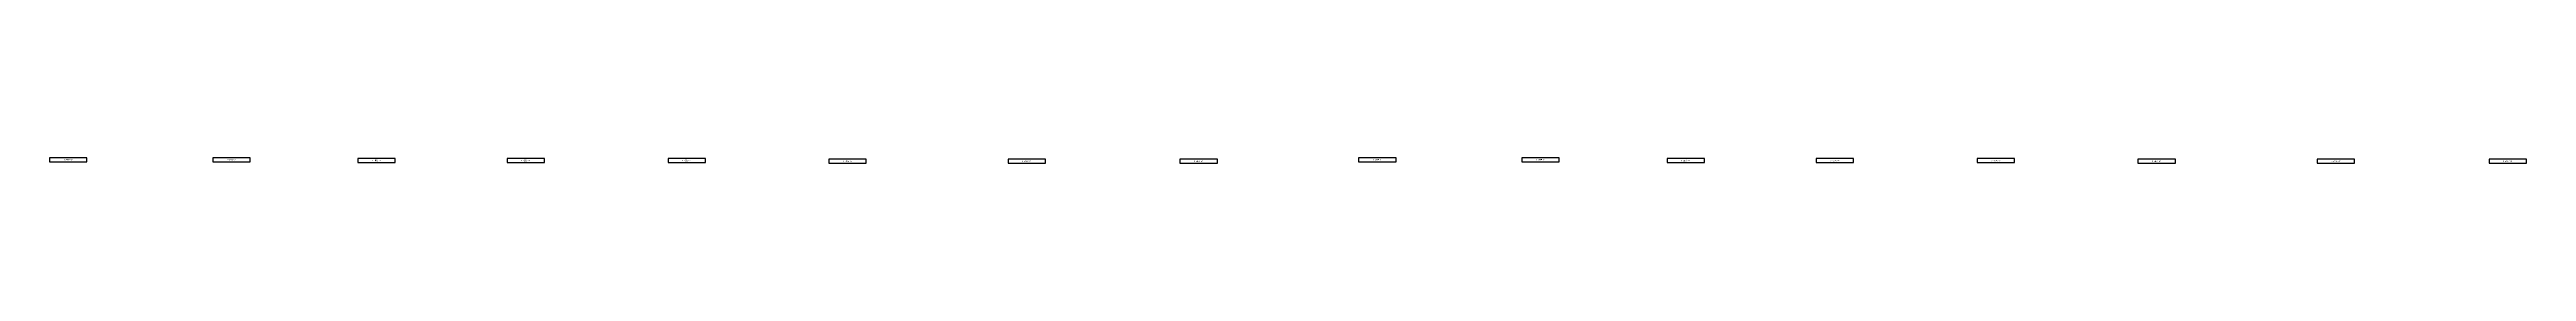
# Model space of a CAD drawing. Header units: inches. Extents: x 44145 to 132907, y -98283 to 21892.
# Drawn here: x 44708 to 107375, y 10289 to 10431 of the extents above; entities that cross this region are included whole.
import ezdxf
from ezdxf.enums import TextEntityAlignment as Align

# ---------------------------------------------------------------- set-up
doc = ezdxf.new("R2010")
doc.units = ezdxf.units.IN
doc.layers.add('NUMBERS', color=7, linetype='Continuous')
doc.layers.add('OUTER', color=7, linetype='Continuous')

msp = doc.modelspace()

# ---------------------------------------------------------------- linework, layer by layer
at = {"layer": 'OUTER'}
for points in [[(44708, 10330), (45654, 10330), (45654, 10431), (44708, 10431), (44708, 10330)], [(48838, 10330), (49785, 10330), (49785, 10431), (48838, 10431), (48838, 10330)], [(52510, 10308), (53456, 10308), (53456, 10410), (52510, 10410), (52510, 10308)], [(56283, 10308), (57229, 10308), (57229, 10410), (56283, 10410), (56283, 10308)], [(60357, 10308), (61303, 10308), (61303, 10410), (60357, 10410), (60357, 10308)], [(64425, 10290), (65371, 10290), (65371, 10392), (64425, 10392), (64425, 10290)], [(68959, 10290), (69905, 10290), (69905, 10392), (68959, 10392), (68959, 10290)], [(73308, 10290), (74255, 10290), (74255, 10392), (73308, 10392), (73308, 10290)], [(77829, 10328), (78775, 10328), (78775, 10430), (77829, 10430), (77829, 10328)], [(81959, 10328), (82905, 10328), (82905, 10430), (81959, 10430), (81959, 10328)], [(85631, 10307), (86577, 10307), (86577, 10409), (85631, 10409), (85631, 10307)], [(89404, 10307), (90350, 10307), (90350, 10409), (89404, 10409), (89404, 10307)], [(93478, 10307), (94424, 10307), (94424, 10409), (93478, 10409), (93478, 10307)], [(97546, 10289), (98492, 10289), (98492, 10391), (97546, 10391), (97546, 10289)], [(102080, 10289), (103026, 10289), (103026, 10391), (102080, 10391), (102080, 10289)], [(106429, 10289), (107375, 10289), (107375, 10391), (106429, 10391), (106429, 10289)]]:
    msp.add_lwpolyline(points, dxfattribs=at)

# ---------------------------------------------------------------- texts
at = {"layer": 'NUMBERS'}
for s, p in [('B-a厨房-33', (45181, 10380)), ('B-a厨房-34', (49311, 10380)), ('B-a厨房-35', (52983, 10359)), ('B-a厨房-36', (56756, 10359)), ('B-a厨房-37', (60830, 10359)), ('B-a厨房-38', (64898, 10341)), ('B-a厨房-39', (69432, 10341)), ('B-a厨房-40', (73782, 10341)), ('B-a厨房-41', (78302, 10379)), ('B-a厨房-42', (82432, 10379)), ('B-a厨房-43', (86104, 10358)), ('B-a厨房-44', (89877, 10358)), ('B-a厨房-45', (93951, 10358)), ('B-a厨房-46', (98019, 10340)), ('B-a厨房-47', (102553, 10340)), ('B-a厨房-48', (106902, 10340))]:
    msp.add_text(s, height=30, dxfattribs=at).set_placement(p, align=Align.MIDDLE_CENTER)

doc.saveas('drawing.dxf')
